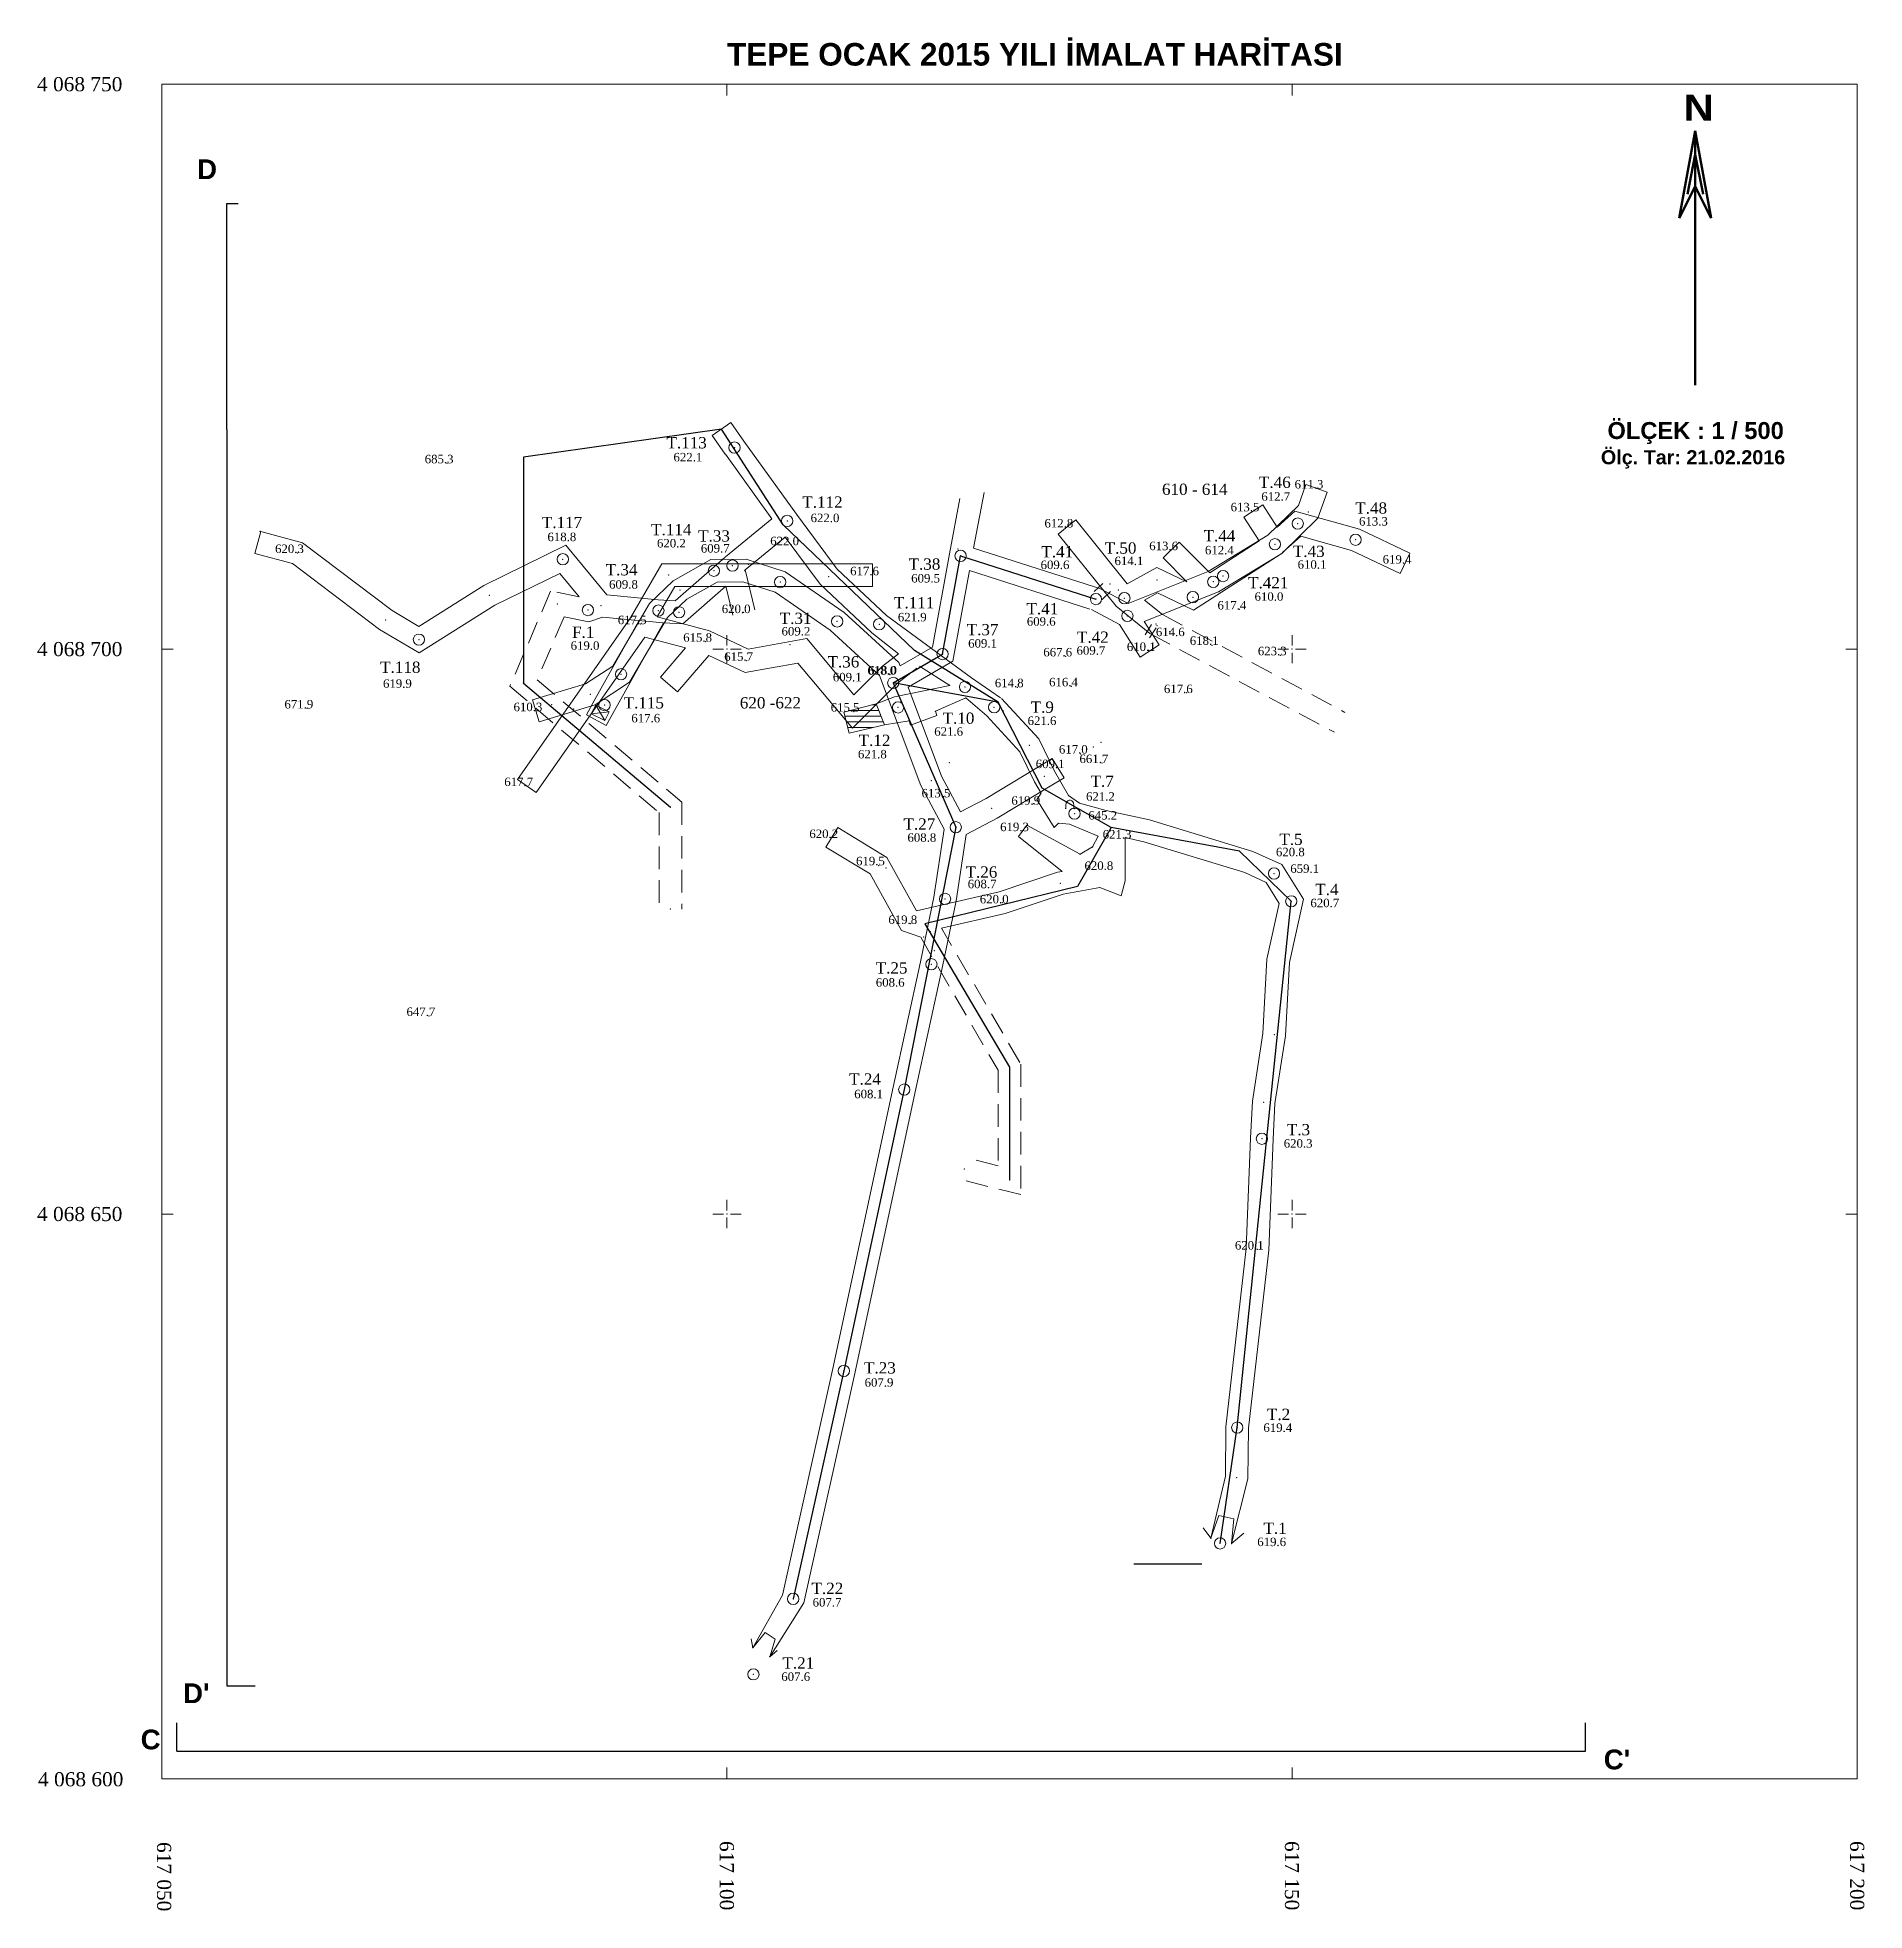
# Model space of a CAD drawing. Header units: millimetres. Extents: x 617039 to 617201, y 4068588 to 4068754.
import ezdxf

# ---------------------------------------------------------------- set-up
doc = ezdxf.new("R2010")
doc.units = ezdxf.units.MM
doc.header["$LTSCALE"] = 5
doc.linetypes.add('DUZ', pattern=[500, 500])
doc.layers.get('0').update_dxf_attribs({"color": 5, "lineweight": 0, "true_color": 0x0000ff})
for name, color, linetype, lineweight, true_color in [('ALTGALERI', 1, 'Continuous', 0, 0xff0000), ('ana başlık', 4, 'Continuous', 60, 0x00ffff), ('BÖL.BAŞLIĞI', 1, 'Continuous', 50, 0xff0000), ('FERE', 1, 'Continuous', 0, 0xff0000), ('FEYTULLAH', 4, 'Continuous', 0, 0x00ffff), ('GALERI5', 6, 'Continuous', 0, 0xff00ff), ('GEOFENCE', 2, 'Continuous', 25, 0xffff00), ('GRID', 2, 'Continuous', 0, 0xffff00), ('INIT_COORD', 2, 'Continuous', 25, 0xffff00), ('KADEME5', 6, 'Continuous', 0, 0xff00ff), ('KOORDİNAT', 4, 'Continuous', 30, 0x00ffff), ('NADI1', 7, 'Continuous', 0, 0xffffff), ('NADI5', 6, 'Continuous', 0, 0xff00ff), ('NKOT', 1, 'Continuous', 0, 0xff0000), ('NKOT1', 1, 'Continuous', 0, 0xff0000), ('NKOT5', 6, 'Continuous', 0, 0xff00ff), ('NOKTA', 30, 'Continuous', 0, 0xff7f00), ('Nokta5', 6, 'Continuous', 0, 0xff00ff), ('NOKTAALT', 5, 'Continuous', 0, 0x0000ff), ('NOKTAUST', 30, 'Continuous', 0, 0xff7f00), ('PAFTA', 3, 'Continuous', 0, 0x00ff00), ('USTGALERI', 4, 'Continuous', 0, 0x00ffff)]:
    doc.layers.add(name, color=color, linetype=linetype, lineweight=lineweight, true_color=true_color)
doc.styles.add('textstyle0', font='')
doc.styles.add('textstyle1', font='')
doc.styles.add('textstyle10', font='')
doc.styles.add('textstyle100', font='')
doc.styles.add('textstyle101', font='')
doc.styles.add('textstyle102', font='')
doc.styles.add('textstyle103', font='')
doc.styles.add('textstyle104', font='')
doc.styles.add('textstyle105', font='')
doc.styles.add('textstyle106', font='')
doc.styles.add('textstyle107', font='')
doc.styles.add('textstyle108', font='')
doc.styles.add('textstyle109', font='')
doc.styles.add('textstyle11', font='')
doc.styles.add('textstyle110', font='')
doc.styles.add('textstyle111', font='')
doc.styles.add('textstyle112', font='')
doc.styles.add('textstyle113', font='')
doc.styles.add('textstyle114', font='')
doc.styles.add('textstyle115', font='')
doc.styles.add('textstyle116', font='')
doc.styles.add('textstyle117', font='')
doc.styles.add('textstyle118', font='')
doc.styles.add('textstyle119', font='')
doc.styles.add('textstyle12', font='')
doc.styles.add('textstyle120', font='')
doc.styles.add('textstyle121', font='')
doc.styles.add('textstyle122', font='')
doc.styles.add('textstyle123', font='')
doc.styles.add('textstyle124', font='')
doc.styles.add('textstyle125', font='')
doc.styles.add('textstyle126', font='')
doc.styles.add('textstyle127', font='')
doc.styles.add('textstyle128', font='')
doc.styles.add('textstyle129', font='')
doc.styles.add('textstyle13', font='')
doc.styles.add('textstyle130', font='')
doc.styles.add('textstyle131', font='')
doc.styles.add('textstyle132', font='')
doc.styles.add('textstyle133', font='')
doc.styles.add('textstyle134', font='')
doc.styles.add('textstyle135', font='')
doc.styles.add('textstyle136', font='')
doc.styles.add('textstyle137', font='')
doc.styles.add('textstyle138', font='')
doc.styles.add('textstyle139', font='')
doc.styles.add('textstyle14', font='')
doc.styles.add('textstyle140', font='')
doc.styles.add('textstyle141', font='')
doc.styles.add('textstyle15', font='')
doc.styles.add('textstyle16', font='')
doc.styles.add('textstyle17', font='')
doc.styles.add('textstyle18', font='')
doc.styles.add('textstyle19', font='')
doc.styles.add('textstyle2', font='')
doc.styles.add('textstyle20', font='')
doc.styles.add('textstyle21', font='')
doc.styles.add('textstyle22', font='')
doc.styles.add('textstyle23', font='')
doc.styles.add('textstyle24', font='')
doc.styles.add('textstyle25', font='')
doc.styles.add('textstyle26', font='')
doc.styles.add('textstyle27', font='')
doc.styles.add('textstyle28', font='')
doc.styles.add('textstyle29', font='')
doc.styles.add('textstyle3', font='')
doc.styles.add('textstyle30', font='')
doc.styles.add('textstyle31', font='')
doc.styles.add('textstyle32', font='')
doc.styles.add('textstyle33', font='')
doc.styles.add('textstyle34', font='')
doc.styles.add('textstyle35', font='')
doc.styles.add('textstyle36', font='')
doc.styles.add('textstyle37', font='')
doc.styles.add('textstyle38', font='')
doc.styles.add('textstyle39', font='')
doc.styles.add('textstyle4', font='')
doc.styles.add('textstyle40', font='')
doc.styles.add('textstyle41', font='')
doc.styles.add('textstyle42', font='')
doc.styles.add('textstyle43', font='')
doc.styles.add('textstyle44', font='')
doc.styles.add('textstyle45', font='')
doc.styles.add('textstyle46', font='')
doc.styles.add('textstyle47', font='')
doc.styles.add('textstyle48', font='')
doc.styles.add('textstyle49', font='')
doc.styles.add('textstyle5', font='')
doc.styles.add('textstyle50', font='')
doc.styles.add('textstyle51', font='')
doc.styles.add('textstyle52', font='')
doc.styles.add('textstyle53', font='')
doc.styles.add('textstyle54', font='')
doc.styles.add('textstyle55', font='')
doc.styles.add('textstyle56', font='')
doc.styles.add('textstyle57', font='')
doc.styles.add('textstyle58', font='')
doc.styles.add('textstyle59', font='')
doc.styles.add('textstyle6', font='')
doc.styles.add('textstyle60', font='')
doc.styles.add('textstyle61', font='')
doc.styles.add('textstyle62', font='')
doc.styles.add('textstyle63', font='')
doc.styles.add('textstyle64', font='')
doc.styles.add('textstyle65', font='')
doc.styles.add('textstyle66', font='')
doc.styles.add('textstyle67', font='')
doc.styles.add('textstyle68', font='')
doc.styles.add('textstyle69', font='')
doc.styles.add('textstyle7', font='')
doc.styles.add('textstyle70', font='')
doc.styles.add('textstyle71', font='')
doc.styles.add('textstyle72', font='')
doc.styles.add('textstyle73', font='')
doc.styles.add('textstyle74', font='')
doc.styles.add('textstyle75', font='')
doc.styles.add('textstyle76', font='')
doc.styles.add('textstyle77', font='')
doc.styles.add('textstyle78', font='')
doc.styles.add('textstyle79', font='')
doc.styles.add('textstyle8', font='')
doc.styles.add('textstyle80', font='')
doc.styles.add('textstyle81', font='')
doc.styles.add('textstyle82', font='')
doc.styles.add('textstyle85', font='')
doc.styles.add('textstyle86', font='')
doc.styles.add('textstyle87', font='')
doc.styles.add('textstyle88', font='')
doc.styles.add('textstyle89', font='')
doc.styles.add('textstyle9', font='')
doc.styles.add('textstyle90', font='')
doc.styles.add('textstyle91', font='')
doc.styles.add('textstyle92', font='')
doc.styles.add('textstyle93', font='')
doc.styles.add('textstyle94', font='')
doc.styles.add('textstyle95', font='')
doc.styles.add('textstyle96', font='')
doc.styles.add('textstyle97', font='')
doc.styles.add('textstyle98', font='')
doc.styles.add('textstyle99', font='')
doc.styles.get('textstyle0').set_extended_font_data('Times New Roman')
doc.styles.get('textstyle1').set_extended_font_data('Times New Roman')
doc.styles.get('textstyle10').set_extended_font_data('Times New Roman')
doc.styles.get('textstyle100').set_extended_font_data('Times New Roman')
doc.styles.get('textstyle101').set_extended_font_data('Times New Roman')
doc.styles.get('textstyle102').set_extended_font_data('Times New Roman')
doc.styles.get('textstyle103').set_extended_font_data('Times New Roman')
doc.styles.get('textstyle104').set_extended_font_data('Times New Roman')
doc.styles.get('textstyle105').set_extended_font_data('Times New Roman')
doc.styles.get('textstyle106').set_extended_font_data('Times New Roman')
doc.styles.get('textstyle107').set_extended_font_data('Times New Roman')
doc.styles.get('textstyle108').set_extended_font_data('Times New Roman')
doc.styles.get('textstyle109').set_extended_font_data('Times New Roman')
doc.styles.get('textstyle11').set_extended_font_data('Times New Roman')
doc.styles.get('textstyle110').set_extended_font_data('Times New Roman')
doc.styles.get('textstyle111').set_extended_font_data('Times New Roman')
doc.styles.get('textstyle112').set_extended_font_data('Times New Roman')
doc.styles.get('textstyle113').set_extended_font_data('Times New Roman')
doc.styles.get('textstyle114').set_extended_font_data('Times New Roman')
doc.styles.get('textstyle115').set_extended_font_data('Times New Roman')
doc.styles.get('textstyle116').set_extended_font_data('Times New Roman')
doc.styles.get('textstyle117').set_extended_font_data('Times New Roman')
doc.styles.get('textstyle118').set_extended_font_data('Times New Roman')
doc.styles.get('textstyle119').set_extended_font_data('Times New Roman')
doc.styles.get('textstyle12').set_extended_font_data('Times New Roman')
doc.styles.get('textstyle120').set_extended_font_data('Times New Roman')
doc.styles.get('textstyle121').set_extended_font_data('Times New Roman')
doc.styles.get('textstyle122').set_extended_font_data('Times New Roman')
doc.styles.get('textstyle123').set_extended_font_data('Times New Roman')
doc.styles.get('textstyle124').set_extended_font_data('Times New Roman')
doc.styles.get('textstyle125').set_extended_font_data('Times New Roman')
doc.styles.get('textstyle126').set_extended_font_data('Times New Roman')
doc.styles.get('textstyle127').set_extended_font_data('Times New Roman')
doc.styles.get('textstyle128').set_extended_font_data('Times New Roman')
doc.styles.get('textstyle129').set_extended_font_data('Times New Roman')
doc.styles.get('textstyle13').set_extended_font_data('Times New Roman')
doc.styles.get('textstyle130').set_extended_font_data('Times New Roman')
doc.styles.get('textstyle131').set_extended_font_data('Times New Roman')
doc.styles.get('textstyle132').set_extended_font_data('Times New Roman')
doc.styles.get('textstyle133').set_extended_font_data('Times New Roman')
doc.styles.get('textstyle134').set_extended_font_data('Times New Roman')
doc.styles.get('textstyle135').set_extended_font_data('Times New Roman')
doc.styles.get('textstyle136').set_extended_font_data('Times New Roman')
doc.styles.get('textstyle137').set_extended_font_data('Times New Roman')
doc.styles.get('textstyle138').set_extended_font_data('Times New Roman')
doc.styles.get('textstyle139').set_extended_font_data('Times New Roman')
doc.styles.get('textstyle14').set_extended_font_data('Times New Roman')
doc.styles.get('textstyle140').set_extended_font_data('Times New Roman')
doc.styles.get('textstyle141').set_extended_font_data('Times New Roman')
doc.styles.get('textstyle15').set_extended_font_data('Times New Roman')
doc.styles.get('textstyle16').set_extended_font_data('Times New Roman')
doc.styles.get('textstyle17').set_extended_font_data('Times New Roman')
doc.styles.get('textstyle18').set_extended_font_data('Times New Roman')
doc.styles.get('textstyle19').set_extended_font_data('Times New Roman')
doc.styles.get('textstyle2').set_extended_font_data('Times New Roman')
doc.styles.get('textstyle20').set_extended_font_data('Times New Roman')
doc.styles.get('textstyle21').set_extended_font_data('Times New Roman')
doc.styles.get('textstyle22').set_extended_font_data('Times New Roman')
doc.styles.get('textstyle23').set_extended_font_data('Times New Roman')
doc.styles.get('textstyle24').set_extended_font_data('Times New Roman')
doc.styles.get('textstyle25').set_extended_font_data('Times New Roman')
doc.styles.get('textstyle26').set_extended_font_data('Times New Roman')
doc.styles.get('textstyle27').set_extended_font_data('Times New Roman')
doc.styles.get('textstyle28').set_extended_font_data('Times New Roman')
doc.styles.get('textstyle29').set_extended_font_data('Times New Roman')
doc.styles.get('textstyle3').set_extended_font_data('Times New Roman')
doc.styles.get('textstyle30').set_extended_font_data('Times New Roman')
doc.styles.get('textstyle31').set_extended_font_data('Times New Roman')
doc.styles.get('textstyle32').set_extended_font_data('Times New Roman')
doc.styles.get('textstyle33').set_extended_font_data('Times New Roman')
doc.styles.get('textstyle34').set_extended_font_data('Times New Roman')
doc.styles.get('textstyle35').set_extended_font_data('Times New Roman')
doc.styles.get('textstyle36').set_extended_font_data('Times New Roman')
doc.styles.get('textstyle37').set_extended_font_data('Times New Roman')
doc.styles.get('textstyle38').set_extended_font_data('Times New Roman')
doc.styles.get('textstyle39').set_extended_font_data('Times New Roman')
doc.styles.get('textstyle4').set_extended_font_data('Times New Roman')
doc.styles.get('textstyle40').set_extended_font_data('Times New Roman')
doc.styles.get('textstyle41').set_extended_font_data('Times New Roman')
doc.styles.get('textstyle42').set_extended_font_data('Times New Roman')
doc.styles.get('textstyle43').set_extended_font_data('Times New Roman')
doc.styles.get('textstyle44').set_extended_font_data('Times New Roman')
doc.styles.get('textstyle45').set_extended_font_data('Times New Roman')
doc.styles.get('textstyle46').set_extended_font_data('Times New Roman')
doc.styles.get('textstyle47').set_extended_font_data('Times New Roman')
doc.styles.get('textstyle48').set_extended_font_data('Times New Roman')
doc.styles.get('textstyle49').set_extended_font_data('Times New Roman')
doc.styles.get('textstyle5').set_extended_font_data('Times New Roman')
doc.styles.get('textstyle50').set_extended_font_data('Times New Roman')
doc.styles.get('textstyle51').set_extended_font_data('Times New Roman')
doc.styles.get('textstyle52').set_extended_font_data('Times New Roman')
doc.styles.get('textstyle53').set_extended_font_data('Times New Roman')
doc.styles.get('textstyle54').set_extended_font_data('Times New Roman')
doc.styles.get('textstyle55').set_extended_font_data('Times New Roman')
doc.styles.get('textstyle56').set_extended_font_data('Times New Roman')
doc.styles.get('textstyle57').set_extended_font_data('Times New Roman')
doc.styles.get('textstyle58').set_extended_font_data('Times New Roman')
doc.styles.get('textstyle59').set_extended_font_data('Times New Roman')
doc.styles.get('textstyle6').set_extended_font_data('Times New Roman')
doc.styles.get('textstyle60').set_extended_font_data('Times New Roman')
doc.styles.get('textstyle61').set_extended_font_data('Times New Roman')
doc.styles.get('textstyle62').set_extended_font_data('Times New Roman')
doc.styles.get('textstyle63').set_extended_font_data('Times New Roman')
doc.styles.get('textstyle64').set_extended_font_data('Times New Roman')
doc.styles.get('textstyle65').set_extended_font_data('Times New Roman')
doc.styles.get('textstyle66').set_extended_font_data('Times New Roman')
doc.styles.get('textstyle67').set_extended_font_data('Times New Roman')
doc.styles.get('textstyle68').set_extended_font_data('Times New Roman')
doc.styles.get('textstyle69').set_extended_font_data('Times New Roman')
doc.styles.get('textstyle7').set_extended_font_data('Times New Roman')
doc.styles.get('textstyle70').set_extended_font_data('Times New Roman')
doc.styles.get('textstyle71').set_extended_font_data('Times New Roman')
doc.styles.get('textstyle72').set_extended_font_data('Times New Roman')
doc.styles.get('textstyle73').set_extended_font_data('Times New Roman')
doc.styles.get('textstyle74').set_extended_font_data('Times New Roman')
doc.styles.get('textstyle75').set_extended_font_data('Arial Tur', bold=True)
doc.styles.get('textstyle76').set_extended_font_data('Arial Tur', bold=True)
doc.styles.get('textstyle77').set_extended_font_data('Times New Roman')
doc.styles.get('textstyle78').set_extended_font_data('Times New Roman')
doc.styles.get('textstyle79').set_extended_font_data('Times New Roman')
doc.styles.get('textstyle8').set_extended_font_data('Times New Roman')
doc.styles.get('textstyle80').set_extended_font_data('Times New Roman')
doc.styles.get('textstyle81').set_extended_font_data('Times New Roman')
doc.styles.get('textstyle82').set_extended_font_data('Arial Tur', bold=True)
doc.styles.get('textstyle85').set_extended_font_data('Arial', bold=True)
doc.styles.get('textstyle86').set_extended_font_data('Arial', bold=True)
doc.styles.get('textstyle87').set_extended_font_data('Arial', bold=True)
doc.styles.get('textstyle88').set_extended_font_data('Arial', bold=True)
doc.styles.get('textstyle89').set_extended_font_data('Times New Roman')
doc.styles.get('textstyle9').set_extended_font_data('Times New Roman')
doc.styles.get('textstyle90').set_extended_font_data('Times New Roman')
doc.styles.get('textstyle91').set_extended_font_data('Times New Roman')
doc.styles.get('textstyle92').set_extended_font_data('Times New Roman')
doc.styles.get('textstyle93').set_extended_font_data('Times New Roman')
doc.styles.get('textstyle94').set_extended_font_data('Times New Roman')
doc.styles.get('textstyle95').set_extended_font_data('Times New Roman')
doc.styles.get('textstyle96').set_extended_font_data('Times New Roman')
doc.styles.get('textstyle97').set_extended_font_data('Times New Roman')
doc.styles.get('textstyle98').set_extended_font_data('Times New Roman')
doc.styles.get('textstyle99').set_extended_font_data('Times New Roman')

msp = doc.modelspace()

# ---------------------------------------------------------------- texts
at = {"layer": 'ana başlık', "color": 7, "lineweight": 80, "true_color": 0xffffff, "insert": (617184.64, 4068749.08), "char_height": 2.3032, "width": 1.9193, "attachment_point": 1, "style": 'textstyle77'}
msp.add_mtext('{\\fArial Black|b0|i0|c0|p34;N}', dxfattribs=at)
at = {"layer": 'BÖL.BAŞLIĞI', "color": 7, "true_color": 0xffffff, "style": 'textstyle82'}
msp.add_text('TEPE OCAK 2015 YILI İMALAT HARİTASI', height=2, dxfattribs=at).set_placement((617100, 4068751.65))
at = {"layer": 'KOORDİNAT', "linetype": 'Continuous'}
for s, height, style, p in [('D', 1.75, 'textstyle85', (617053.12, 4068741.6)), ('Ölç. Tar: 21.02.2016', 1.25, 'textstyle76', (617177.32, 4068716.36)), ("D'", 1.75, 'textstyle86', (617051.88, 4068606.71)), ('C', 1.75, 'textstyle88', (617048.13, 4068602.62)), ("C'", 1.75, 'textstyle87', (617177.57, 4068600.85))]:
    msp.add_text(s, height=height, dxfattribs=dict(at, style=style)).set_placement(p)
at = {"layer": 'KOORDİNAT', "color": 7, "true_color": 0xffffff, "style": 'textstyle75'}
msp.add_text('ÖLÇEK : 1 / 500', height=1.5, dxfattribs=at).set_placement((617177.9, 4068718.6))
at = {"layer": 'NADI1', "lineweight": 20}
for s, style, p in [('T.33', 'textstyle34', (617097.45, 4068709.52)), ('T.38', 'textstyle58', (617116.07, 4068707.03)), ('T.41', 'textstyle64', (617127.82, 4068708.12)), ('T.34', 'textstyle40', (617089.27, 4068706.53)), ('T.31', 'textstyle35', (617104.67, 4068702.23)), ('T.37', 'textstyle60', (617121.21, 4068701.23)), ('T.36', 'textstyle54', (617108.9, 4068698.38)), ('T.9', 'textstyle17', (617126.87, 4068694.37)), ('T.10', 'textstyle15', (617119.08, 4068693.39)), ('T.12', 'textstyle21', (617111.65, 4068691.43)), ('T.7', 'textstyle11', (617132.17, 4068687.81)), ('T.27', 'textstyle37', (617115.62, 4068684.02)), ('T.5', 'textstyle13', (617148.88, 4068682.67)), ('T.26', 'textstyle31', (617121.11, 4068679.77)), ('T.4', 'textstyle7', (617152.05, 4068678.23)), ('T.25', 'textstyle33', (617113.16, 4068671.29)), ('T.24', 'textstyle27', (617110.81, 4068661.45)), ('T.3', 'textstyle2', (617149.54, 4068656.97)), ('T.23', 'textstyle29', (617112.13, 4068635.89)), ('T.2', 'textstyle4', (617147.78, 4068631.77)), ('T.1', 'textstyle1', (617147.47, 4068621.69)), ('T.22', 'textstyle23', (617107.48, 4068616.37)), ('T.21', 'textstyle25', (617104.91, 4068609.76))]:
    msp.add_text(s, height=1, dxfattribs=dict(at, style=style)).set_placement(p)
at = {"layer": 'NADI5', "lineweight": 20}
for s, style, p in [('T.113', 'textstyle103', (617094.65, 4068717.77)), ('610 - 614', 'textstyle91', (617138.49, 4068713.65)), ('T.46', 'textstyle125', (617147.07, 4068714.27)), ('T.112', 'textstyle97', (617106.67, 4068712.52)), ('T.48', 'textstyle133', (617155.59, 4068711.99)), ('T.117', 'textstyle110', (617083.63, 4068710.71)), ('T.114', 'textstyle101', (617093.29, 4068710.08)), ('T.44', 'textstyle120', (617142.17, 4068709.54)), ('T.50', 'textstyle129', (617133.42, 4068708.45)), ('T.43', 'textstyle122', (617150.07, 4068708.16)), ('T.421', 'textstyle116', (617146.11, 4068705.38)), ('T.111', 'textstyle99', (617114.78, 4068703.61)), ('T.41', 'textstyle113', (617126.5, 4068703.08)), ('F.1', 'textstyle104', (617086.29, 4068701)), ('T.42', 'textstyle119', (617130.97, 4068700.56)), ('T.118', 'textstyle108', (617069.32, 4068697.9)), ('T.115', 'textstyle106', (617090.86, 4068694.75)), ('620 -622', 'textstyle92', (617101.14, 4068694.75))]:
    msp.add_text(s, height=1, dxfattribs=dict(at, style=style)).set_placement(p)
at = {"layer": 'NKOT', "lineweight": 20}
for s, style, p in [('685.3', 'textstyle73', (617073.26, 4068716.45)), ('617.6', 'textstyle137', (617110.9, 4068706.54)), ('617.5', 'textstyle138', (617090.34, 4068702.21)), ('615.8', 'textstyle139', (617096.13, 4068700.66)), ('615.7', 'textstyle140', (617099.76, 4068698.97)), ('667.6', 'textstyle68', (617127.99, 4068699.36)), ('618.0', 'textstyle136', (617112.43, 4068697.74)), ('671.9', 'textstyle72', (617060.85, 4068694.75)), ('615.5', 'textstyle135', (617109.18, 4068694.47)), ('609.1', 'textstyle74', (617127.32, 4068689.47)), ('661.7', 'textstyle66', (617131.19, 4068689.92)), ('617.7', 'textstyle141', (617080.3, 4068687.88)), ('645.2', 'textstyle69', (617131.97, 4068684.92)), ('621.3', 'textstyle70', (617133.24, 4068683.24)), ('659.1', 'textstyle67', (617149.84, 4068680.2)), ('647.7', 'textstyle71', (617071.65, 4068667.53))]:
    msp.add_text(s, height=0.75, dxfattribs=dict(at, style=style)).set_placement(p)
at = {"layer": 'NKOT1', "lineweight": 20}
for s, style, p in [('622.0', 'textstyle48', (617103.83, 4068709.2)), ('609.7', 'textstyle63', (617097.69, 4068708.55)), ('609.5', 'textstyle59', (617116.3, 4068705.9)), ('609.6', 'textstyle65', (617127.75, 4068707.09)), ('609.8', 'textstyle41', (617089.57, 4068705.36)), ('617.4', 'textstyle52', (617143.4, 4068703.51)), ('609.2', 'textstyle36', (617104.83, 4068701.21)), ('614.6', 'textstyle51', (617137.95, 4068701.15)), ('609.1', 'textstyle61', (617121.34, 4068700.14)), ('618.1', 'textstyle46', (617140.95, 4068700.38)), ('623.3', 'textstyle53', (617146.97, 4068699.46)), ('618.0', 'textstyle56', (617112.49, 4068697.76)), ('609.1', 'textstyle55', (617109.37, 4068697.15)), ('614.8', 'textstyle50', (617123.7, 4068696.63)), ('616.4', 'textstyle42', (617128.5, 4068696.71)), ('617.6', 'textstyle49', (617138.66, 4068696.11)), ('610.3', 'textstyle62', (617081.12, 4068694.51)), ('621.6', 'textstyle16', (617118.34, 4068692.34)), ('621.6', 'textstyle10', (617126.6, 4068693.29)), ('617.0', 'textstyle47', (617129.37, 4068690.76)), ('621.8', 'textstyle14', (617111.59, 4068690.33)), ('613.5', 'textstyle57', (617117.22, 4068686.88)), ('619.9', 'textstyle39', (617125.16, 4068686.23)), ('621.2', 'textstyle12', (617131.77, 4068686.59)), ('620.2', 'textstyle43', (617107.29, 4068683.28)), ('608.8', 'textstyle30', (617115.97, 4068682.95)), ('619.3', 'textstyle20', (617124.17, 4068683.89)), ('619.5', 'textstyle44', (617111.42, 4068680.87)), ('620.8', 'textstyle6', (617148.57, 4068681.67)), ('620.8', 'textstyle19', (617131.63, 4068680.46)), ('608.7', 'textstyle32', (617121.3, 4068678.84)), ('620.0', 'textstyle38', (617122.37, 4068677.5)), ('620.7', 'textstyle8', (617151.62, 4068677.16)), ('619.8', 'textstyle45', (617114.28, 4068675.68)), ('608.6', 'textstyle26', (617113.17, 4068670.13)), ('608.1', 'textstyle28', (617111.26, 4068660.25)), ('620.3', 'textstyle3', (617149.26, 4068655.88)), ('620.1', 'textstyle9', (617144.94, 4068646.86)), ('607.9', 'textstyle22', (617112.18, 4068634.72)), ('619.4', 'textstyle5', (617147.46, 4068630.72)), ('619.6', 'textstyle0', (617146.92, 4068620.61)), ('607.7', 'textstyle24', (617107.58, 4068615.26)), ('607.6', 'textstyle18', (617104.81, 4068608.68))]:
    msp.add_text(s, height=0.75, dxfattribs=dict(at, style=style)).set_placement(p)
at = {"layer": 'NKOT5', "lineweight": 20}
for s, style, p in [('622.1', 'textstyle96', (617095.27, 4068716.62)), ('611.3', 'textstyle127', (617150.22, 4068714.22)), ('613.5', 'textstyle124', (617144.56, 4068712.2)), ('612.7', 'textstyle126', (617147.28, 4068713.14)), ('622.0', 'textstyle98', (617107.4, 4068711.24)), ('612.8', 'textstyle128', (617128.09, 4068710.77)), ('613.3', 'textstyle134', (617155.92, 4068710.94)), ('618.8', 'textstyle111', (617084.12, 4068709.56)), ('620.2', 'textstyle102', (617093.81, 4068709)), ('620.3', 'textstyle115', (617060.02, 4068708.51)), ('614.1', 'textstyle130', (617134.29, 4068707.44)), ('613.6', 'textstyle131', (617137.36, 4068708.76)), ('612.4', 'textstyle121', (617142.29, 4068708.39)), ('619.4', 'textstyle132', (617158.01, 4068707.57)), ('610.1', 'textstyle123', (617150.49, 4068707.12)), ('610.0', 'textstyle117', (617146.68, 4068704.28)), ('620.0', 'textstyle100', (617099.54, 4068703.19)), ('621.9', 'textstyle95', (617115.12, 4068702.46)), ('609.6', 'textstyle114', (617126.53, 4068702.08)), ('619.0', 'textstyle105', (617086.17, 4068699.94)), ('609.7', 'textstyle112', (617130.93, 4068699.51)), ('610.1', 'textstyle118', (617135.38, 4068699.84)), ('619.9', 'textstyle109', (617069.57, 4068696.58)), ('617.6', 'textstyle107', (617091.54, 4068693.52))]:
    msp.add_text(s, height=0.75, dxfattribs=dict(at, style=style)).set_placement(p)
at = {"layer": 'PAFTA', "lineweight": 20}
for s, style, p in [('4 068 750', 'textstyle93', (617038.96, 4068749.38)), ('4 068 700', 'textstyle94', (617038.96, 4068699.38)), ('4 068 650', 'textstyle89', (617038.96, 4068649.38)), ('4 068 600', 'textstyle90', (617039.05, 4068599.35))]:
    msp.add_text(s, height=1.25, dxfattribs=dict(at, style=style)).set_placement(p)
for s, style, p in [('617 050', 'textstyle79', (617049.58, 4068594.42)), ('617 100', 'textstyle78', (617099.37, 4068594.51)), ('617 150', 'textstyle81', (617149.37, 4068594.51)), ('617 200', 'textstyle80', (617199.37, 4068594.51))]:
    msp.add_text(s, height=1.25, rotation=270, dxfattribs=dict(at, style=style)).set_placement(p)

# ---------------------------------------------------------------- blocks, each defined once
blk = doc.blocks.new('25')
at = {"lineweight": 0}
for p, q in [((-0.36, 0, 609.12), (-0.41, 0, 609.12)), ((-0.41, 0, 609.12), (-0.32, 0, 609.12)), ((-0.32, 0.5, 609.12), (-0.36, 0.27, 609.12)), ((-0.36, 0.27, 609.12), (-0.36, 0, 609.12)), ((-0.32, 0.5, 609.12), (-0.27, 0.59, 609.12)), ((-0.27, 0.59, 609.12), (-0.18, 0.68, 609.12)), ((-0.18, 0.68, 609.12), (-0.05, 0.73, 609.12)), ((-0.05, 0.73, 609.12), (0.05, 0.73, 609.12)), ((0.05, 0.73, 609.12), (0.18, 0.68, 609.12)), ((0.18, 0.68, 609.12), (0.27, 0.59, 609.12)), ((0.27, 0.59, 609.12), (0.32, 0.5, 609.12)), ((0.32, 0.5, 609.12), (0.36, 0.27, 609.12)), ((0.41, 0, 609.12), (0.32, 0, 609.12)), ((0.36, 0.27, 609.12), (0.36, 0, 609.12)), ((0.36, 0, 609.12), (0.41, 0, 609.12))]:
    blk.add_line(p, q, dxfattribs=at)
blk = doc.blocks.new('240')
at = {"layer": 'GRID', "lineweight": 0}
for p, q in [((-1.25, 0, 859.1), (-0.3125, 0, 859.1)), ((0, 1.25, 859.1), (0, 0.3125, 859.1)), ((0.3125, 0, 859.1), (1.25, 0, 859.1)), ((0, -0.3125, 859.1), (0, -1.25, 859.1))]:
    blk.add_line(p, q, dxfattribs=at)
blk.add_point((0, 0), dxfattribs=at)

# ---------------------------------------------------------------- linework, layer by layer
at = {"lineweight": 20}
for centre in [(617100.67, 4068717.84), (617105.33, 4068711.35), (617150.5, 4068711.11), (617148.48, 4068709.28), (617155.62, 4068709.68), (617085.48, 4068707.96), (617120.67, 4068708.26), (617100.49, 4068707.4), (617143.03, 4068705.96), (617143.89, 4068706.47), (617132.65, 4068704.43), (617135.16, 4068704.51), (617141.22, 4068704.6), (617087.7, 4068703.46), (617095.76, 4068703.26), (617135.43, 4068702.94), (617072.75, 4068700.84), (617113.47, 4068702.2), (617089.17, 4068695.05), (617123.64, 4068694.86)]:
    msp.add_circle(centre, 0.5, dxfattribs=at)
for p in [(617085, 4068704), (617082, 4068697), (617095, 4068686)]:
    msp.add_point(p, dxfattribs=at)
at = {"layer": 'ALTGALERI', "lineweight": 20}
for p, q in [((617119.69, 4068708.44), (617120.61, 4068713.34)), ((617121.82, 4068708.94), (617122.75, 4068713.86)), ((617118.18, 4068700.19), (617119.69, 4068708.44)), ((617121.82, 4068708.94), (617133.18, 4068705.31)), ((617098.58, 4068707.94), (617095.24, 4068706.04)), ((617101.71, 4068707.96), (617098.58, 4068707.94)), ((617105.15, 4068706.85), (617101.71, 4068707.96)), ((617110.37, 4068703.24), (617105.15, 4068706.85)), ((617119.98, 4068698.93), (617121.45, 4068706.96)), ((617121.45, 4068706.96), (617132.12, 4068703.55)), ((617095.24, 4068706.04), (617093.15, 4068704.04)), ((617099.12, 4068705.94), (617096.44, 4068704.43)), ((617101.4, 4068705.96), (617099.12, 4068705.94)), ((617104.26, 4068705.04), (617101.4, 4068705.96)), ((617109.13, 4068701.67), (617104.26, 4068705.04)), ((617093.15, 4068704.04), (617089.89, 4068698.49)), ((617096.44, 4068704.43), (617094.74, 4068702.79)), ((617115.22, 4068698.83), (617110.37, 4068703.24)), ((617094.74, 4068702.79), (617091.37, 4068697.07)), ((617113.51, 4068697.67), (617109.13, 4068701.67)), ((617115.33, 4068698.53), (617118.18, 4068700.19)), ((617089.89, 4068698.49), (617087.49, 4068696.92)), ((617115.33, 4068698.53), (617115.22, 4068698.83)), ((617116.04, 4068696.63), (617119.98, 4068698.93)), ((617087.49, 4068696.92), (617082.81, 4068695.5)), ((617091.37, 4068697.07), (617088.35, 4068695.08)), ((617117.15, 4068687.93), (617113.51, 4068697.67)), ((617118.98, 4068688.76), (617116.04, 4068696.63)), ((617083.39, 4068693.58, 610.13), (617082.81, 4068695.5, 610.13)), ((617088.35, 4068695.08), (617083.39, 4068693.58)), ((617127.57, 4068689.59), (617128.78, 4068690.33)), ((617129.82, 4068688.62, 617), (617128.78, 4068690.33, 616.74)), ((617120.66, 4068685.59), (617118.98, 4068688.76)), ((617122.94, 4068686.79), (617127.57, 4068689.59)), ((617128.61, 4068687.88), (617129.82, 4068688.62)), ((617119.21, 4068684.06), (617117.15, 4068687.93)), ((617120.66, 4068685.59), (617122.94, 4068686.79)), ((617123.92, 4068685.05), (617128.61, 4068687.88)), ((617121.16, 4068683.59), (617123.92, 4068685.05)), ((617118.31, 4068678.06), (617119.21, 4068684.06)), ((617120.28, 4068677.71), (617121.16, 4068683.59)), ((617117.11, 4068672.32), (617118.31, 4068678.06)), ((617119.07, 4068671.9), (617120.28, 4068677.71)), ((617114.71, 4068661.23), (617117.11, 4068672.32)), ((617116.66, 4068660.81), (617119.07, 4068671.9)), ((617109.36, 4068636.33), (617114.71, 4068661.23)), ((617111.31, 4068635.9), (617116.66, 4068660.81)), ((617104.91, 4068616.28), (617109.36, 4068636.33)), ((617106.81, 4068615.59), (617111.31, 4068635.9)), ((617102.29, 4068611.61), (617104.91, 4068616.28)), ((617103.79, 4068610.81), (617106.81, 4068615.59)), ((617102.14, 4068612.4, 610.65), (617102.29, 4068611.61, 607.91)), ((617102.29, 4068611.61, 607.91), (617103.38, 4068612.95, 611.4)), ((617103.38, 4068612.95, 611.4), (617104.28, 4068612.36, 611.32)), ((617104.28, 4068612.36, 611.32), (617103.79, 4068610.81, 607.83)), ((617103.79, 4068610.81, 607.83), (617104.43, 4068611.37, 610.66))]:
    msp.add_line(p, q, dxfattribs=at)
for centre in [(617120.67, 4068708.26), (617098.85, 4068706.94), (617104.71, 4068705.94), (617132.65, 4068704.43), (617093.94, 4068703.41), (617109.75, 4068702.46), (617119.08, 4068699.56), (617090.63, 4068697.78), (617114.71, 4068697.01), (617120.24, 4068684.24), (617119.3, 4068677.89), (617118.09, 4068672.11), (617115.69, 4068661.02), (617110.34, 4068636.11), (617105.86, 4068615.94), (617102.34, 4068609.26)]:
    msp.add_circle(centre, 0.5, dxfattribs=at)
at = {"layer": 'ana başlık', "color": 7, "true_color": 0xffffff}
for p, q in [((617185.67, 4068745.88), (617184.26, 4068738.15)), ((617185.67, 4068723.38), (617185.67, 4068745.88)), ((617187.07, 4068738.15), (617185.67, 4068745.88)), ((617185.67, 4068743.77), (617184.97, 4068740.26)), ((617185.67, 4068743.77), (617186.37, 4068740.26)), ((617184.26, 4068738.15), (617185.67, 4068740.96)), ((617185.67, 4068740.96), (617187.07, 4068738.15))]:
    msp.add_line(p, q, dxfattribs=at)
at = {"layer": 'FERE', "lineweight": 20}
for p, q in [((617084.4, 4068705.14), (617083.61, 4068703.3)), ((617086.93, 4068704.63), (617084.96, 4068705.03)), ((617132.5, 4068705.1), (617133.25, 4068705.81)), ((617133.2, 4068704.38), (617133.94, 4068705.09)), ((617083.22, 4068702.38), (617082.43, 4068700.54)), ((617085.6, 4068702.86), (617084.81, 4068701.02)), ((617087.77, 4068702.43), (617085.6, 4068702.86)), ((617136.99, 4068701.28), (617137.57, 4068702.17)), ((617137.38, 4068700.99), (617137.96, 4068701.88)), ((617084.42, 4068700.1), (617083.63, 4068698.26)), ((617082.04, 4068699.62), (617081.25, 4068697.79)), ((617080.86, 4068696.87), (617080.79, 4068696.71)), ((617080.79, 4068696.71), (617082.32, 4068695.42)), ((617083.21, 4068697.29), (617084.74, 4068695.99)), ((617083.08, 4068694.78), (617084.61, 4068693.48)), ((617085.5, 4068695.35), (617087.03, 4068694.06)), ((617087.79, 4068693.41), (617089.32, 4068692.12)), ((617085.37, 4068692.84), (617086.9, 4068691.55)), ((617090.08, 4068691.47), (617091.61, 4068690.18)), ((617087.66, 4068690.9), (617089.19, 4068689.61)), ((617089.95, 4068688.96), (617091.48, 4068687.67)), ((617092.37, 4068689.53), (617093.9, 4068688.24)), ((617092.24, 4068687.03), (617093.77, 4068685.73)), ((617094.66, 4068687.6), (617096, 4068686.46)), ((617096, 4068686.46), (617096, 4068684.46)), ((617094, 4068685.54), (617094, 4068683.54)), ((617096, 4068683.46), (617096, 4068681.46)), ((617094, 4068682.54), (617094, 4068680.54)), ((617096, 4068680.46), (617096, 4068678.46)), ((617094, 4068679.54), (617094, 4068677.54)), ((617096, 4068677.46), (617096, 4068677)), ((617118.99, 4068675.3), (617119.87, 4068673.78)), ((617117.14, 4068674.5), (617118.14, 4068672.77)), ((617118.65, 4068671.9), (617119.66, 4068670.18)), ((617120.38, 4068672.91), (617121.38, 4068671.18)), ((617121.89, 4068670.32), (617122.89, 4068668.59)), ((617120.16, 4068669.31), (617121.17, 4068667.59)), ((617121.67, 4068666.72), (617122.68, 4068664.99)), ((617123.4, 4068667.73), (617124.41, 4068666)), ((617124.91, 4068665.14), (617125.92, 4068663.41)), ((617123.18, 4068664.13), (617124, 4068662.73)), ((617126, 4068663.27), (617126, 4068661.27)), ((617124, 4068662.73), (617124, 4068660.73)), ((617126, 4068660.27), (617126, 4068658.27)), ((617124, 4068659.73), (617124, 4068657.73)), ((617124, 4068656.73), (617124, 4068654.73)), ((617126, 4068657.27), (617126, 4068655.27)), ((617124, 4068654.28), (617122.06, 4068654.77)), ((617126, 4068654.27), (617126, 4068652.27)), ((617123.09, 4068652.45), (617121.15, 4068652.93)), ((617126, 4068651.72), (617124.06, 4068652.2))]:
    msp.add_line(p, q, dxfattribs=at)
at = {"layer": 'FEYTULLAH', "lineweight": 20}
for p, q in [((617091.48, 4068702.76), (617094.25, 4068707.55)), ((617094.25, 4068707.55), (617112.89, 4068707.55)), ((617112.89, 4068705.55, 618.48), (617112.89, 4068707.55, 618.48)), ((617093.84, 4068702.85), (617095.4, 4068705.55)), ((617095.4, 4068705.55), (617112.89, 4068705.55)), ((617091.48, 4068702.76), (617081.47, 4068688.46)), ((617098.47, 4068701.61), (617093.84, 4068702.85)), ((617101.88, 4068700.01), (617098.47, 4068701.61)), ((617092.74, 4068701.07), (617083.11, 4068687.31)), ((617096.33, 4068700.11), (617092.74, 4068701.07)), ((617096.33, 4068700.11), (617094.11, 4068697.51)), ((617107.07, 4068700.93), (617101.88, 4068700.01)), ((617111.23, 4068695.96), (617107.07, 4068700.93)), ((617098.39, 4068699.44), (617095.63, 4068696.21)), ((617101.61, 4068697.93), (617098.39, 4068699.44)), ((617106.28, 4068698.76), (617101.61, 4068697.93)), ((617111.11, 4068693), (617106.28, 4068698.76)), ((617111.23, 4068695.96), (617113.76, 4068698.5)), ((617113.76, 4068698.5), (617115.18, 4068699.59)), ((617115.08, 4068697), (617116.8, 4068698.31)), ((617095.63, 4068696.21, 618.45), (617094.11, 4068697.51, 618.46)), ((617111.11, 4068693), (617115.08, 4068697)), ((617083.11, 4068687.31, 618.47), (617081.47, 4068688.46, 618.47))]:
    msp.add_line(p, q, dxfattribs=at)
at = {"layer": 'GALERI5', "lineweight": 20}
for p, q in [((617098.7, 4068718.91), (617100.34, 4068720.05)), ((617101.49, 4068718.41), (617100.34, 4068720.05)), ((617099.85, 4068717.27), (617098.7, 4068718.91)), ((617106.14, 4068711.94), (617101.48, 4068718.42)), ((617103.97, 4068711.53), (617099.86, 4068717.26)), ((617150.57, 4068712.7), (617151.23, 4068714.57)), ((617151.23, 4068714.57, 610.93), (617153.11, 4068713.89, 610.94)), ((617152.29, 4068711.6), (617153.11, 4068713.89)), ((617103.97, 4068711.53), (617099.86, 4068708.17)), ((617109.74, 4068707.09), (617106.14, 4068711.94)), ((617147.86, 4068710.08), (617150.57, 4068712.7)), ((617149.1, 4068708.48), (617152.29, 4068711.6)), ((617058.22, 4068708.48, 620.62), (617058.75, 4068710.42, 621.54)), ((617062.45, 4068709.41), (617058.75, 4068710.42)), ((617105.15, 4068709.91), (617101.61, 4068707.02)), ((617108.24, 4068705.75), (617105.15, 4068709.91)), ((617142.58, 4068706.86), (617147.86, 4068710.08)), ((617061.55, 4068707.59), (617058.22, 4068708.48)), ((617070.38, 4068703.41), (617062.45, 4068709.41)), ((617085.75, 4068709.21), (617078.49, 4068705.62)), ((617089.37, 4068704.81), (617085.75, 4068709.21)), ((617099.83, 4068708.15), (617095.41, 4068704.28)), ((617143.48, 4068705.06), (617149.1, 4068708.48)), ((617159.55, 4068706.69), (617160.41, 4068708.49)), ((617069.26, 4068701.75), (617061.55, 4068707.59)), ((617085.21, 4068706.71), (617079.47, 4068703.88)), ((617086.93, 4068704.63), (617085.21, 4068706.71)), ((617101.61, 4068707.02), (617102.46, 4068703.48)), ((617114.11, 4068702.97), (617109.74, 4068707.09)), ((617135.49, 4068704.04), (617142.58, 4068706.86)), ((617078.49, 4068705.62), (617072.74, 4068702.01)), ((617093.9, 4068704.37), (617089.37, 4068704.81)), ((617099.9, 4068705.56), (617096.11, 4068702.24)), ((617099.9, 4068705.56), (617100.52, 4068703.02)), ((617112.83, 4068701.43), (617108.24, 4068705.75)), ((617133.04, 4068705.35), (617135.49, 4068704.04)), ((617136.92, 4068702.46), (617143.48, 4068705.06)), ((617072.74, 4068702.01), (617070.38, 4068703.41)), ((617079.47, 4068703.88), (617072.76, 4068699.67)), ((617095.41, 4068704.28), (617093.9, 4068704.37)), ((617132.26, 4068703.51), (617134.73, 4068702.18)), ((617072.76, 4068699.67), (617069.26, 4068701.75)), ((617088.98, 4068702.84), (617087.77, 4068702.43)), ((617092.2, 4068702.52), (617088.3, 4068695.54)), ((617094.39, 4068702.34), (617088.98, 4068702.84)), ((617094.39, 4068702.34), (617090.04, 4068694.56)), ((617096.11, 4068702.24), (617094.39, 4068702.34)), ((617115.18, 4068699.59), (617112.83, 4068701.43)), ((617121.64, 4068697.47), (617114.11, 4068702.97)), ((617134.73, 4068702.18), (617136.56, 4068699.29)), ((617136.92, 4068702.46), (617138.24, 4068700.37)), ((617136.56, 4068699.29, 610.15), (617138.24, 4068700.37, 610.18)), ((617124.21, 4068695.68), (617121.64, 4068697.47)), ((617087.57, 4068694.19), (617088.3, 4068695.54)), ((617087.99, 4068694.28), (617088.4, 4068695.05)), ((617088.4, 4068695.05), (617089.57, 4068694.46)), ((617088.4, 4068695.05), (617089.19, 4068693.68)), ((617089.3, 4068693.24), (617087.57, 4068694.19)), ((617087.99, 4068694.28), (617089.57, 4068694.46)), ((617089.19, 4068693.68), (617087.99, 4068694.28)), ((617089.57, 4068694.46), (617089.19, 4068693.68)), ((617090.04, 4068694.56), (617089.3, 4068693.24))]:
    msp.add_line(p, q, dxfattribs=at)
at = {"layer": 'GEOFENCE'}
for p, q in [((617099.52, 4068719.48), (617082, 4068717)), ((617104.98, 4068710.99), (617099.52, 4068719.48)), ((617082, 4068717), (617082, 4068697)), ((617116.58, 4068699.88), (617104.98, 4068710.99)), ((617119.08, 4068699.56), (617120.67, 4068708.26)), ((617120.67, 4068708.26), (617132.65, 4068704.43)), ((617124, 4068695.31), (617116.58, 4068699.88)), ((617114.71, 4068697.01), (617119.08, 4068699.56)), ((617082, 4068697), (617095, 4068686)), ((617114.71, 4068697.01), (617120.24, 4068684.24)), ((617124, 4068695.31), (617114.71, 4068697.01)), ((617127.9, 4068687.7), (617124, 4068695.31)), ((617134, 4068684.2), (617127.9, 4068687.7)), ((617120.24, 4068684.24), (617115.69, 4068661.02)), ((617134, 4068684.2), (617131, 4068679)), ((617145.34, 4068682.13), (617134, 4068684.2)), ((617149.93, 4068677.68), (617145.34, 4068682.13)), ((617131, 4068679), (617117.5, 4068675.69)), ((617145.15, 4068631.1), (617149.93, 4068677.68)), ((617117.5, 4068675.69), (617125, 4068663)), ((617125, 4068663), (617125, 4068653)), ((617115.69, 4068661.02), (617110.34, 4068636.11)), ((617110.34, 4068636.11), (617105.86, 4068615.94)), ((617143.63, 4068620.85), (617145.15, 4068631.1)), ((617142, 4068619), (617136, 4068619))]:
    msp.add_line(p, q, dxfattribs=at)
at = {"layer": 'GRID', "lineweight": 20}
for p, q in [((617100, 4068750), (617100, 4068749)), ((617150, 4068750), (617150, 4068749)), ((617050, 4068700), (617051, 4068700)), ((617200, 4068700), (617199, 4068700)), ((617050, 4068650), (617051, 4068650)), ((617200, 4068650), (617199, 4068650)), ((617100, 4068600), (617100, 4068601)), ((617150, 4068600), (617150, 4068601))]:
    msp.add_line(p, q, dxfattribs=at)
at = {"layer": 'INIT_COORD', "lineweight": 20}
msp.add_point((617143.63, 4068620.85), dxfattribs=at)
at = {"layer": 'KADEME5', "lineweight": 20}
for p, q in [((617129.3, 4068710.18, 612.27), (617130.86, 4068711.44, 612.32)), ((617135.41, 4068705.79), (617130.86, 4068711.44)), ((617145.72, 4068711.68, 612.26), (617147.4, 4068712.78, 612.23)), ((617147.09, 4068709.58), (617145.72, 4068711.68)), ((617148.68, 4068710.81), (617147.4, 4068712.78)), ((617148.68, 4068710.81), (617150.24, 4068712.22)), ((617150.24, 4068712.22), (617155.97, 4068710.62)), ((617134.45, 4068703.8), (617129.3, 4068710.18)), ((617149.15, 4068708.54), (617150.76, 4068710)), ((617150.76, 4068710), (617155.27, 4068708.74)), ((617155.97, 4068710.62), (617160.41, 4068708.49)), ((617138.6, 4068708.08, 612.49), (617140.02, 4068709.48, 612.41)), ((617140.7, 4068705.95), (617138.6, 4068708.08)), ((617142.72, 4068706.76), (617140.02, 4068709.48)), ((617149.02, 4068708.44), (617141.29, 4068703.46)), ((617147.09, 4068709.58), (617142.72, 4068706.76)), ((617155.27, 4068708.74), (617159.55, 4068706.69)), ((617138.02, 4068707.23), (617135.41, 4068705.79)), ((617140.7, 4068705.95), (617138.02, 4068707.23)), ((617138.08, 4068704.99), (617136.94, 4068704.35)), ((617141.29, 4068703.46), (617138.08, 4068704.99)), ((617134.45, 4068703.8), (617137.4, 4068701.39)), ((617136.94, 4068704.35), (617138.52, 4068703.07)), ((617138.52, 4068703.07), (617140.28, 4068702.12)), ((617137.4, 4068701.39), (617139.17, 4068700.45)), ((617141.16, 4068701.65), (617142.92, 4068700.7)), ((617140.05, 4068699.98), (617141.81, 4068699.03)), ((617143.8, 4068700.23), (617145.57, 4068699.29)), ((617142.69, 4068698.56), (617144.45, 4068697.61)), ((617146.45, 4068698.81), (617148.21, 4068697.87)), ((617145.33, 4068697.14), (617147.1, 4068696.2)), ((617149.09, 4068697.4), (617150.86, 4068696.45)), ((617147.98, 4068695.72), (617149.74, 4068694.78)), ((617151.74, 4068695.98), (617153.5, 4068695.03)), ((617150.62, 4068694.31), (617152.39, 4068693.36)), ((617154.38, 4068694.56), (617154.68, 4068694.4)), ((617153.27, 4068692.89), (617153.74, 4068692.64))]:
    msp.add_line(p, q, dxfattribs=at)
at = {"layer": 'KOORDİNAT', "linetype": 'DUZ'}
msp.add_line((617055.76, 4068739.45), (617056.76, 4068739.45), dxfattribs=at)
at = {"layer": 'KOORDİNAT', "linetype": 'Continuous'}
for p, q in [((617055.76, 4068719.45), (617055.76, 4068739.45)), ((617055.76, 4068719.45), (617055.76, 4068608.25)), ((617055.76, 4068608.25), (617058.26, 4068608.25)), ((617051.34, 4068602.46), (617051.34, 4068604.96)), ((617175.95, 4068602.46), (617175.95, 4068604.96)), ((617051.34, 4068602.46), (617155.95, 4068602.46)), ((617155.95, 4068602.46), (617175.95, 4068602.46))]:
    msp.add_line(p, q, dxfattribs=at)
at = {"layer": 'NOKTA', "lineweight": 20}
for p in [(617075.24, 4068716.46), (617105.58, 4068700.39), (617129.97, 4068699.37), (617062.84, 4068694.76), (617133.18, 4068689.93), (617129.3, 4068689.47), (617127.77, 4068687.2), (617130.75, 4068685.89), (617135.22, 4068683.25), (617133.25, 4068680.77), (617095, 4068677), (617118, 4068675), (617117.41, 4068674.52), (617073.63, 4068667.54), (617125, 4068663), (617112.63, 4068660.59), (617121, 4068654), (617125, 4068653), (617102.29, 4068611.61), (617103.79, 4068610.81)]:
    msp.add_point(p, dxfattribs=at)
at = {"layer": 'Nokta5', "lineweight": 20}
for p in [(617100.67, 4068717.84), (617152.17, 4068714.23), (617105.33, 4068711.35), (617146.56, 4068712.23), (617151.43, 4068712.15), (617058.7, 4068710.44), (617130.08, 4068710.81), (617150.5, 4068711.11), (617155.62, 4068709.68), (617062, 4068708.5), (617120.67, 4068708.26), (617139.31, 4068708.78), (617148.48, 4068709.28), (617085.48, 4068707.96), (617100.49, 4068707.4), (617108.99, 4068706.42), (617143.89, 4068706.47), (617159.98, 4068707.59), (617078.98, 4068704.75), (617138.05, 4068706.11), (617143.03, 4068705.96), (617087.7, 4068703.46), (617088.86, 4068703.86), (617095.76, 4068703.26), (617101.49, 4068703.25), (617132.65, 4068704.43), (617135.16, 4068704.51), (617141.22, 4068704.6), (617069.82, 4068702.58), (617113.47, 4068702.2), (617135.43, 4068702.94), (617137.96, 4068702.23), (617072.75, 4068700.84), (617137.4, 4068699.83), (617121.06, 4068696.66), (617089.17, 4068695.05), (617123.64, 4068694.86)]:
    msp.add_point(p, dxfattribs=at)
at = {"layer": 'NOKTAALT', "lineweight": 20}
for p in [(617120.43, 4068708.86), (617120.67, 4068708.26), (617098.85, 4068706.94), (617098.85, 4068706.94), (617101.56, 4068706.96), (617101.88, 4068707.5), (617095.84, 4068705.24), (617104.71, 4068705.94), (617093.94, 4068703.41), (617132.65, 4068704.43), (617109.75, 4068702.46), (617137.3, 4068699.89), (617119.08, 4068699.56), (617090.63, 4068697.78), (617114.71, 4068697.01), (617084.5, 4068695.1), (617086.43, 4068694.71), (617087.92, 4068696), (617083.1, 4068694.54), (617118.07, 4068688.35), (617128.09, 4068688.74), (617123.43, 4068685.92), (617120.24, 4068684.24), (617119.3, 4068677.89), (617118.09, 4068672.11), (617115.69, 4068661.02), (617110.34, 4068636.11), (617105.86, 4068615.94), (617102.34, 4068609.26)]:
    msp.add_point(p, dxfattribs=at)
at = {"layer": 'NOKTAUST', "lineweight": 20}
for p in [(617105.6, 4068709.3), (617094.83, 4068706.55), (617112.89, 4068706.55), (617133.88, 4068705.78), (617134.63, 4068705.23), (617145.34, 4068703.52), (617092.33, 4068702.22), (617138.05, 4068702.09), (617139.16, 4068701.56), (617098.12, 4068700.67), (617142.91, 4068700.35), (617101.75, 4068698.97), (617148.95, 4068699.44), (617114.42, 4068697.75), (617114.42, 4068697.75), (617119.71, 4068696.79), (617121.06, 4068696.66), (617125.69, 4068696.62), (617130.47, 4068696.72), (617115.14, 4068694.84), (617121.13, 4068695.68), (617123.64, 4068694.86), (617140.66, 4068696.14), (617140.66, 4068696.14), (617111.17, 4068694.48), (617111.17, 4068694.48), (617113.57, 4068694.23), (617116.12, 4068693.67), (617118.45, 4068694.5), (617124.44, 4068694.52), (617126.74, 4068691.49), (617133.09, 4068691.74), (617119.68, 4068689.96), (617131.3, 4068690.73), (617131.3, 4068690.73), (617132.42, 4068691.35), (617082.29, 4068687.88), (617119.16, 4068686.95), (617127.15, 4068686.31), (617130.75, 4068685.44), (617109.28, 4068683.34), (617126.15, 4068683.92), (617132.83, 4068683.44), (617131.24, 4068681.85), (617132.35, 4068682.49), (617113.41, 4068680.84), (617114.06, 4068680.62), (617148.4, 4068680.14), (617129.49, 4068679.28), (617124.35, 4068677.56), (617149.93, 4068677.68), (617116.25, 4068675.69), (617118.34, 4068673.31), (617148.42, 4068665.89), (617147.48, 4068659.89), (617147.33, 4068656.67), (617146.93, 4068646.87), (617145.15, 4068631.1), (617145.09, 4068626.68), (617142.82, 4068621.3), (617144.65, 4068620.84)]:
    msp.add_point(p, dxfattribs=at)
at = {"layer": 'PAFTA', "lineweight": 20}
for p, q in [((617200, 4068750), (617050, 4068750)), ((617050, 4068750), (617050, 4068600)), ((617200, 4068600), (617200, 4068750)), ((617050, 4068600), (617200, 4068600))]:
    msp.add_line(p, q, dxfattribs=at)
at = {"layer": 'USTGALERI', "lineweight": 20}
for p, q in [((617119.71, 4068696.79), (617117.04, 4068698.49)), ((617119.71, 4068696.79), (617114.81, 4068695.78)), ((617113.21, 4068695.16, 618.71), (617110.33, 4068694.43, 617.71)), ((617112.81, 4068695.06), (617113.24, 4068695.06)), ((617114.81, 4068695.78), (617113.21, 4068695.16)), ((617113.21, 4068695.16, 618.71), (617113.93, 4068693.3, 618.88)), ((617118.45, 4068694.5, 621.85), (617121.13, 4068695.68, 621.74)), ((617122.98, 4068694.1), (617121.13, 4068695.68)), ((617127.58, 4068692.06), (617124.3, 4068695.62)), ((617110.81, 4068692.56, 617.79), (617110.33, 4068694.43, 617.71)), ((617110.43, 4068694.06), (617113.63, 4068694.06)), ((617110.56, 4068693.56), (617113.83, 4068693.56)), ((617110.56, 4068693.56), (617113.83, 4068693.56)), ((617110.68, 4068693.06), (617112.93, 4068693.06)), ((617113.93, 4068693.3, 618.88), (617110.81, 4068692.56, 617.79)), ((617110.83, 4068694.56), (617113.44, 4068694.56)), ((617110.83, 4068694.56), (617113.44, 4068694.56)), ((617116.12, 4068693.67), (617113.93, 4068693.3)), ((617116.12, 4068693.67, 621.8), (617116.25, 4068693.27, 619.52)), ((617116.25, 4068693.27, 619.52), (617118.57, 4068694.13, 619.7)), ((617118.57, 4068694.13, 619.7), (617118.45, 4068694.5, 621.85)), ((617125.91, 4068690.92), (617122.98, 4068694.1)), ((617128.98, 4068689.21), (617127.58, 4068692.06)), ((617127.21, 4068688.27), (617125.91, 4068690.92)), ((617127.8, 4068687.24, 621.72), (617127.21, 4068688.27, 0)), ((617130.21, 4068687.05), (617128.98, 4068689.21)), ((617127.8, 4068687.24, 621.72), (617127.41, 4068686.69, 618.44)), ((617127.41, 4068686.69, 618.44), (617128.95, 4068684.21, 619.12)), ((617131.18, 4068686.36), (617130.21, 4068687.05)), ((617133.55, 4068685.73), (617131.18, 4068686.36)), ((617137.39, 4068684.89), (617133.55, 4068685.73)), ((617146.52, 4068682.1), (617137.39, 4068684.89)), ((617108.76, 4068682.48, 619.2), (617109.8, 4068684.2, 619.22)), ((617114.16, 4068681.56), (617109.8, 4068684.2)), ((617126.52, 4068684.42, 618.24), (617125.8, 4068683.43, 618.11)), ((617125.8, 4068683.43, 618.11), (617129.66, 4068680.33)), ((617131.24, 4068681.85, 620.72), (617126.52, 4068684.42, 618.24)), ((617128.95, 4068684.21, 619.12), (617129.32, 4068684.59, 622.21)), ((617130.31, 4068684.52), (617129.32, 4068684.59, 622.21)), ((617132.83, 4068683.44), (617130.31, 4068684.52)), ((617132.83, 4068683.44, 621.47), (617132.35, 4068682.49, 621.28)), ((617136.89, 4068682.96), (617135.22, 4068683.32)), ((617135.24, 4068679.49), (617135.22, 4068683.32)), ((617112.66, 4068680.12), (617108.76, 4068682.48)), ((617116.76, 4068676.83), (617114.16, 4068681.56)), ((617132.35, 4068682.49, 621.28), (617131.24, 4068681.85, 620.72)), ((617145.81, 4068680.22), (617136.89, 4068682.96)), ((617149.09, 4068680.93), (617146.52, 4068682.1)), ((617115.43, 4068675.11), (617112.66, 4068680.12)), ((617129.24, 4068680.25), (617124.08, 4068678.52)), ((617129.66, 4068680.33), (617129.24, 4068680.25)), ((617147.72, 4068679.36), (617145.81, 4068680.22)), ((617151, 4068677.86), (617149.09, 4068680.93)), ((617124.08, 4068678.52), (617116.76, 4068676.83)), ((617129.74, 4068678.31), (617124.62, 4068676.6)), ((617133, 4068678.91), (617129.74, 4068678.31)), ((617133, 4068678.91), (617134.89, 4068678.16, 619.19)), ((617134.89, 4068678.16, 619.19), (617135.24, 4068679.49, 619.39)), ((617148.87, 4068677.5), (617147.72, 4068679.36)), ((617124.62, 4068676.6), (617118.99, 4068675.3)), ((617147.77, 4068672.55), (617148.87, 4068677.5)), ((617149.76, 4068672.27), (617151, 4068677.86)), ((617115.43, 4068675.11), (617117.14, 4068674.5)), ((617147.42, 4068665.99), (617147.77, 4068672.55)), ((617149.41, 4068665.78), (617149.76, 4068672.27)), ((617146.49, 4068659.99), (617147.42, 4068665.99)), ((617148.48, 4068659.79), (617149.41, 4068665.78)), ((617146.33, 4068656.71), (617146.49, 4068659.99)), ((617148.33, 4068656.63), (617148.48, 4068659.79)), ((617145.93, 4068646.95), (617146.33, 4068656.71)), ((617147.93, 4068646.79), (617148.33, 4068656.63)), ((617144.15, 4068631.16), (617145.93, 4068646.95)), ((617146.15, 4068631.04), (617147.93, 4068646.79)), ((617144.1, 4068626.81), (617144.15, 4068631.16)), ((617146.09, 4068626.55), (617146.15, 4068631.04)), ((617142.82, 4068621.3), (617144.1, 4068626.81)), ((617144.65, 4068620.84), (617146.09, 4068626.55)), ((617142.14, 4068622.23, 618.73), (617142.82, 4068621.3, 619.55)), ((617142.82, 4068621.3, 619.55), (617143.53, 4068623.32, 618.65)), ((617143.53, 4068623.32, 618.65), (617144.85, 4068623.02, 618.67)), ((617144.85, 4068623.02, 618.67), (617144.65, 4068620.84, 619.63)), ((617144.65, 4068620.84, 619.63), (617145.72, 4068621.77, 618.73))]:
    msp.add_line(p, q, dxfattribs=at)
for centre in [(617121.06, 4068696.66), (617115.14, 4068694.84), (617123.64, 4068694.86), (617130.75, 4068685.44), (617148.4, 4068680.14), (617149.93, 4068677.68), (617147.33, 4068656.67), (617145.15, 4068631.1), (617143.63, 4068620.85)]:
    msp.add_circle(centre, 0.5, dxfattribs=at)

# ---------------------------------------------------------------- block references
at = {"lineweight": 20}
msp.add_blockref('25', (617130.34, 4068685.89), dxfattribs=at)
at = {"layer": 'GRID', "lineweight": 20}
for p in [(617100, 4068700), (617150, 4068700), (617100, 4068650), (617150, 4068650)]:
    msp.add_blockref('240', p, dxfattribs=at)

msp.set_redraw_order([(e.dxf.handle, doc.entitydb.next_handle()) for e in msp.query("TEXT MTEXT ATTDEF DIMENSION ARC_DIMENSION")])  # texts and dimensions are drawn at this point

doc.saveas('drawing.dxf')
